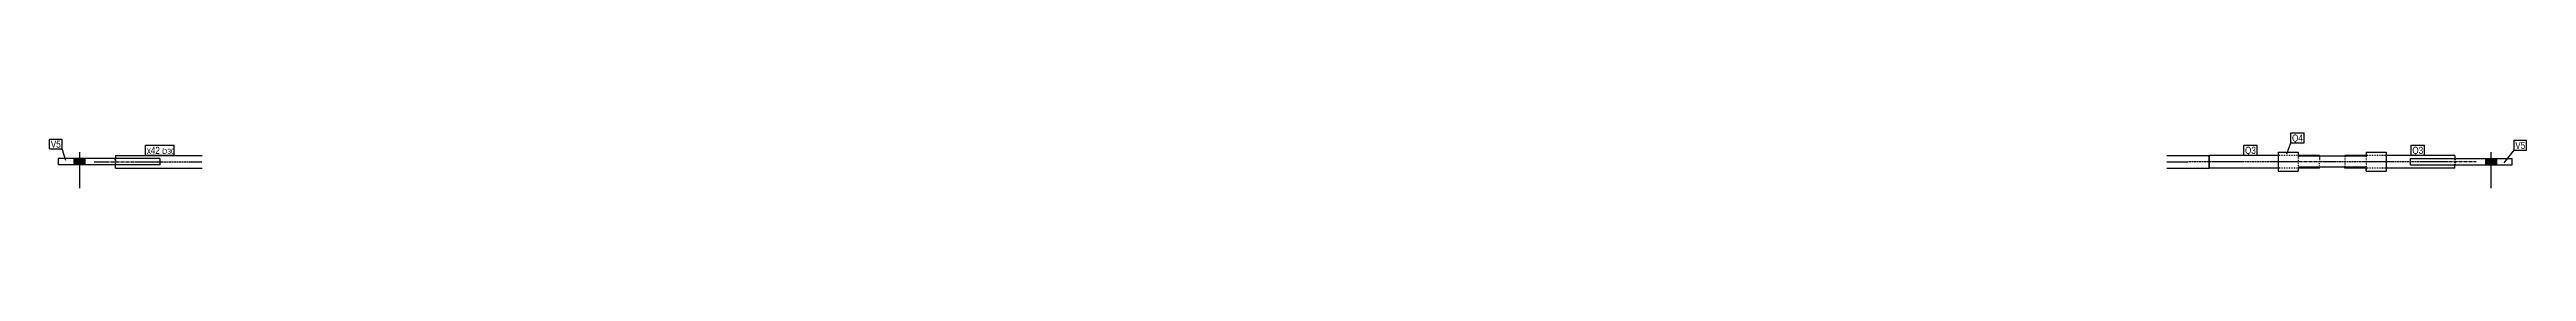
# Model space of a CAD drawing. Header units: millimetres. Extents: x 12 to 17934, y -28 to 350.
# Drawn here: x 12087 to 17934, y -28 to 103 of the extents above; entities that cross this region are included whole.
import ezdxf

# ---------------------------------------------------------------- set-up
doc = ezdxf.new("R2010")
doc.units = ezdxf.units.MM
doc.linetypes.add('DXK_LINE_DOT2', pattern=[3.9198, 1.9599, -1.9599])
doc.linetypes.add('DXK_LINE_DOT3', pattern=[5.9187, 2.979, -0.9799, 0.9799, -0.9799])
doc.layers.add('STÅL', color=7, linetype='Continuous')
doc.layers.add('TEKST', color=7, linetype='Continuous')
doc.styles.add('Arial Narrow', font='ARIALN.TTF', dxfattribs={"height": 0.2})

msp = doc.modelspace()

# ---------------------------------------------------------------- hatches: boundary and pattern name
at = {"layer": 'STÅL', "linetype": 'Continuous'}
for points in [[(12144.4, 27), (12170.4, 27), (12170.4, 42), (12144.4, 42)], [(17862.8, 42), (17836.8, 42), (17836.8, 27), (17862.8, 27)]]:
    msp.add_hatch(color=96, dxfattribs=at).paths.add_polyline_path(points)

# ---------------------------------------------------------------- linework, layer by layer
at = {"layer": 'STÅL', "color": 2, "linetype": 'Continuous'}
for p, q in [((12347.4, 42), (12107.4, 42)), ((12107.4, 42), (12107.4, 27)), ((12347.4, 27), (12107.4, 27)), ((12242.4, 49.5), (12447.4, 49.5)), ((12242.4, 49.5), (12242.4, 42)), ((12242.4, 19.5), (12242.4, 27)), ((12242.4, 19.5), (12447.4, 19.5)), ((12347.4, 42), (12347.4, 27)), ((17084.8, 49.5), (17184.8, 49.5)), ((17084.8, 19.5), (17184.8, 19.5)), ((17184.8, 49.5), (17184.8, 27)), ((17347.3, 49.5), (17184.8, 49.5)), ((17184.8, 19.5), (17184.8, 49.5)), ((17184.8, 27), (17184.8, 19.5)), ((17347.3, 19.5), (17184.8, 19.5)), ((17347.3, 57), (17394.8, 57)), ((17347.3, 57), (17347.3, 12)), ((17347.3, 12), (17394.8, 12)), ((17394.8, 57), (17394.8, 47.7)), ((17444.8, 49.5), (17394.8, 49.5)), ((17554.8, 47.7), (17394.8, 47.7)), ((17554.8, 21.3), (17394.8, 21.3)), ((17394.8, 21.3), (17394.8, 12)), ((17444.8, 19.5), (17394.8, 19.5)), ((17444.8, 47.7), (17444.8, 49.5)), ((17444.8, 19.5), (17444.8, 21.3)), ((17554.8, 49.5), (17504.8, 49.5)), ((17504.8, 49.5), (17504.8, 47.7)), ((17504.8, 19.5), (17504.8, 21.3)), ((17554.8, 19.5), (17504.8, 19.5)), ((17554.8, 57), (17602.3, 57)), ((17554.8, 57), (17554.8, 47.7)), ((17554.8, 12), (17554.8, 21.3)), ((17554.8, 12), (17602.3, 12)), ((17602.3, 57), (17602.3, 12)), ((17764.8, 49.5), (17602.3, 49.5)), ((17764.8, 19.5), (17602.3, 19.5)), ((17659.8, 27), (17659.8, 42)), ((17659.8, 42), (17899.8, 42)), ((17659.8, 27), (17899.8, 27)), ((17764.8, 49.5), (17764.8, 42)), ((17764.8, 19.5), (17764.8, 27)), ((17899.8, 27), (17899.8, 42))]:
    msp.add_line(p, q, dxfattribs=at)
at = {"layer": 'STÅL', "color": 96, "linetype": 'Continuous'}
for p, q in [((12144.4, 42), (12144.4, 27)), ((12157.4, 57), (12157.4, -28)), ((12170.4, 42), (12170.4, 27)), ((17836.8, 42), (17836.8, 27)), ((17849.8, 57), (17849.8, -28)), ((17862.8, 42), (17862.8, 27))]:
    msp.add_line(p, q, dxfattribs=at)
at = {"layer": 'STÅL', "color": 7, "linetype": 'DXK_LINE_DOT3'}
for p, q in [((12192.4, 34.5), (12447.4, 34.5)), ((17084.8, 34.5), (17134.8, 34.5)), ((17454.8, 34.5), (17134.8, 34.5)), ((17814.8, 34.5), (17454.8, 34.5))]:
    msp.add_line(p, q, dxfattribs=at)
at = {"layer": 'STÅL', "color": 7, "linetype": 'DXK_LINE_DOT2'}
for p, q in [((12241.4, 27), (12241.4, 42)), ((12242.4, 42), (12242.4, 27)), ((17394.8, 49.5), (17347.3, 49.5)), ((17394.8, 19.5), (17347.3, 19.5)), ((17394.8, 54), (17394.8, 21.3)), ((17444.8, 47.5), (17444.8, 47.7)), ((17444.8, 47.5), (17444.8, 34.5)), ((17444.8, 21.3), (17444.8, 34.5)), ((17504.8, 47.7), (17504.8, 21.3)), ((17602.3, 49.5), (17554.8, 49.5)), ((17554.8, 47.7), (17554.8, 15)), ((17602.3, 19.5), (17554.8, 19.5)), ((17764.8, 27), (17764.8, 42)), ((17765.8, 27), (17765.8, 42))]:
    msp.add_line(p, q, dxfattribs=at)

# ---------------------------------------------------------------- next in the draw order: wipeouts: each hides what was drawn before it
at = {"color": 0}
for points in [[(12113.2, 67.6), (12113.2, 85.1), (12089.8, 85.1), (12089.8, 67.6)], [(12347.3, 53), (12347.3, 70.5), (12316.4, 70.5), (12316.4, 53)], [(17294.8, 53), (17294.8, 70.5), (17269.2, 70.5), (17269.2, 53)], [(17405.8, 82.1), (17405.8, 99.6), (17380.2, 99.6), (17380.2, 82.1)], [(17689.8, 53), (17689.8, 70.5), (17664.2, 70.5), (17664.2, 53)], [(17930.5, 64.7), (17930.5, 82.2), (17907.1, 82.2), (17907.1, 64.7)]]:
    msp.add_wipeout(points, dxfattribs=at).dxf.layer = 'TEKST'

# ---------------------------------------------------------------- next in the draw order: wipeouts: each hides what was drawn before it
for points in [[(12113.2, 67.6), (12113.2, 85.1), (12089.8, 85.1), (12089.8, 67.6)], [(12347.3, 53), (12347.3, 70.5), (12316.4, 70.5), (12316.4, 53)], [(17294.8, 53), (17294.8, 70.5), (17269.2, 70.5), (17269.2, 53)], [(17405.8, 82.1), (17405.8, 99.6), (17380.2, 99.6), (17380.2, 82.1)], [(17689.8, 53), (17689.8, 70.5), (17664.2, 70.5), (17664.2, 53)], [(17930.5, 64.7), (17930.5, 82.2), (17907.1, 82.2), (17907.1, 64.7)]]:
    msp.add_wipeout(points, dxfattribs=at).dxf.layer = 'TEKST'

# ---------------------------------------------------------------- next in the draw order: linework, layer by layer
at = {"layer": 'TEKST', "color": 7, "linetype": 'Continuous'}
for p, q in [((12086.8, 88.1), (12116.2, 88.1)), ((12086.8, 64.6), (12086.8, 88.1)), ((12086.8, 64.6), (12116.2, 64.6)), ((12116.2, 64.6), (12116.2, 88.1)), ((12125.2, 37.2), (12116.2, 64.6)), ((12313.4, 50), (12313.4, 73.5)), ((17266.2, 73.5), (17297.8, 73.5)), ((17266.2, 50), (17266.2, 73.5)), ((17297.8, 50), (17297.8, 73.5)), ((17368, 53), (17377.2, 79.1)), ((17377.2, 102.6), (17408.8, 102.6)), ((17377.2, 79.1), (17377.2, 102.6)), ((17377.2, 79.1), (17408.8, 79.1)), ((17408.8, 79.1), (17408.8, 102.6)), ((17661.2, 73.5), (17692.8, 73.5)), ((17661.2, 50), (17661.2, 73.5)), ((17692.8, 50), (17692.8, 73.5)), ((17880.6, 32), (17904.1, 61.7)), ((17904.1, 85.2), (17933.5, 85.2)), ((17904.1, 61.7), (17904.1, 85.2)), ((17904.1, 61.7), (17933.5, 61.7)), ((17933.5, 61.7), (17933.5, 85.2)), ((17266.2, 50), (17297.8, 50)), ((17661.2, 50), (17692.8, 50))]:
    msp.add_line(p, q, dxfattribs=at)

# ---------------------------------------------------------------- next in the draw order: texts
at = {"layer": 'TEKST', "color": 3, "style": 'Arial Narrow'}
for s, p in [('V5', (12089.8, 67.6)), ('Q3', (17269.2, 53)), ('Q4', (17380.2, 82.1)), ('Q3', (17664.2, 53)), ('V5', (17907.1, 64.7))]:
    msp.add_text(s, height=16.7, dxfattribs=at).set_placement(p)

# ---------------------------------------------------------------- next in the draw order: wipeouts: each hides what was drawn before it
at = {"color": 0}
msp.add_wipeout([(12377.7, 53), (12377.7, 65.5), (12352.6, 65.5), (12352.6, 53)], dxfattribs=at).dxf.layer = 'TEKST'

# ---------------------------------------------------------------- next in the draw order: wipeouts: each hides what was drawn before it
msp.add_wipeout([(12377.7, 53), (12377.7, 65.5), (12352.6, 65.5), (12352.6, 53)], dxfattribs=at).dxf.layer = 'TEKST'

# ---------------------------------------------------------------- next in the draw order: linework, layer by layer
at = {"layer": 'TEKST', "color": 7, "linetype": 'Continuous'}
for p, q in [((12313.4, 73.5), (12380.7, 73.5)), ((12380.7, 50), (12380.7, 73.5)), ((12313.4, 50), (12380.7, 50))]:
    msp.add_line(p, q, dxfattribs=at)

# ---------------------------------------------------------------- next in the draw order: texts
at = {"layer": 'TEKST', "color": 3, "style": 'Arial Narrow'}
for s, height, p in [('x42', 16.7, (12316.4, 53)), ('D30', 11.93, (12352.6, 53))]:
    msp.add_text(s, height=height, dxfattribs=at).set_placement(p)

doc.saveas('drawing.dxf')
